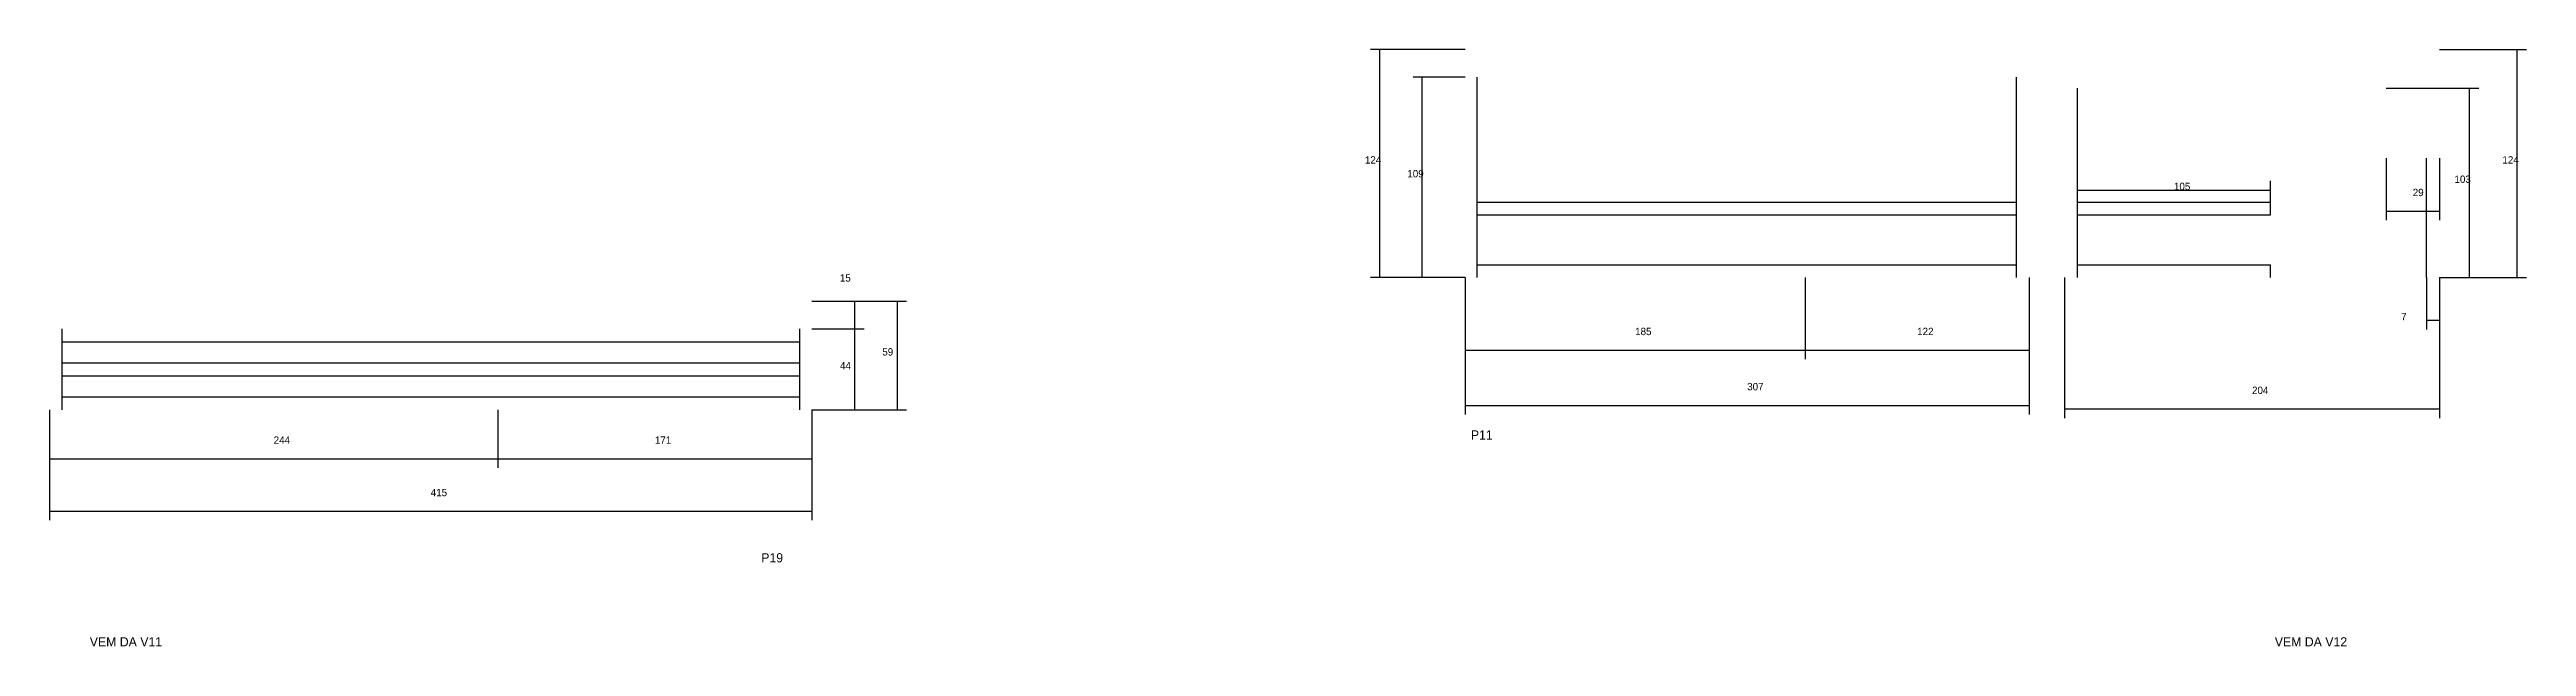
# Model space of a CAD drawing. Header units: metres. Extents: x 2181 to 8094, y 4120 to 4454.
# Drawn here: x 5145 to 6493, y 4129 to 4454 of the extents above; entities that cross this region are included whole.
import ezdxf

# ---------------------------------------------------------------- set-up
doc = ezdxf.new("R2010")
doc.units = ezdxf.units.M
for name, color, linetype in [('COTA', 4, 'Continuous'), ('Cota Seção (2x)', 4, 'Continuous'), ('NOMENCLATURA', 7, 'Continuous'), ('SARR_2.2x7', 40, 'Continuous'), ('Texto Seção', 7, 'Continuous')]:
    doc.layers.add(name, color=color, linetype=linetype)

msp = doc.modelspace()

# ---------------------------------------------------------------- texts
at = {"layer": 'COTA'}
for s, p in [('124', (5860.8, 4391.7)), ('109', (5883.9, 4384.2)), ('103', (6453.9, 4381.2)), ('15', (5575, 4327.5)), ('185', (6007.9, 4298.4)), ('122', (6161.4, 4298.4)), ('7', (6424.9, 4306.5)), ('59', (5598.1, 4287.3)), ('44', (5575.1, 4279.8)), ('307', (6068.9, 4268.4)), ('204', (6343.7, 4266.4)), ('244', (5266.8, 4239.3)), ('171', (5474.3, 4239.3)), ('415', (5352.3, 4210.8))]:
    msp.add_text(s, height=4, dxfattribs=at).set_placement(p)
at = {"layer": 'Cota Seção (2x)'}
for s, p in [('124', (6480, 4391.7)), ('105', (6301.2, 4377.3)), ('29', (6431.2, 4374))]:
    msp.add_text(s, height=4, dxfattribs=at).set_placement(p)
at = {"layer": 'NOMENCLATURA'}
for s, p in [('P11', (5918.5, 4241.6)), ('P19', (5532.2, 4174.8))]:
    msp.add_text(s, height=5, dxfattribs=at).set_placement(p)
at = {"layer": 'Texto Seção'}
for s, p in [('VEM DA V11', (5166.7, 4129.1)), ('VEM DA V12', (6356.1, 4129.1))]:
    msp.add_text(s, height=5, dxfattribs=at).set_placement(p)

# ---------------------------------------------------------------- linework, layer by layer
at = {"layer": 'COTA'}
for p, q in [((5915.4, 4453.7), (5863.9, 4453.7)), ((5868.9, 4329.7), (5868.9, 4453.7)), ((5915.4, 4438.7), (5887, 4438.7)), ((5892, 4329.7), (5892, 4438.7)), ((6416.7, 4432.7), (6467.1, 4432.7)), ((6462.1, 4329.7), (6462.1, 4432.7)), ((5915.4, 4329.7), (5863.9, 4329.7)), ((5915.4, 4329.7), (5887, 4329.7)), ((5915.4, 4329.7), (5915.4, 4285.3)), ((5915.4, 4329.7), (5915.4, 4255.2)), ((6100.4, 4329.7), (6100.4, 4285.3)), ((6100.4, 4329.7), (6100.4, 4285.3)), ((6222.4, 4329.7), (6222.4, 4285.3)), ((6222.4, 4329.7), (6222.4, 4255.2)), ((6241.7, 4329.7), (6241.7, 4253.3)), ((6438.7, 4329.7), (6438.7, 4301.5)), ((6445.7, 4329.7), (6445.7, 4253.3)), ((6445.7, 4329.7), (6467.1, 4329.7)), ((6445.7, 4329.7), (6445.7, 4301.5)), ((5559.8, 4316.8), (5588.2, 4316.8)), ((5559.8, 4316.8), (5611.3, 4316.8)), ((5583.2, 4301.8), (5583.2, 4316.8)), ((5606.3, 4257.8), (5606.3, 4316.8)), ((5559.8, 4301.8), (5588.2, 4301.8)), ((5559.8, 4301.8), (5588.2, 4301.8)), ((5583.2, 4257.8), (5583.2, 4301.8)), ((6438.7, 4306.5), (6445.7, 4306.5)), ((5915.4, 4290.3), (6100.4, 4290.3)), ((6100.4, 4290.3), (6222.4, 4290.3)), ((5144.8, 4257.8), (5144.8, 4226.2)), ((5144.8, 4257.8), (5144.8, 4197.7)), ((5388.8, 4257.8), (5388.8, 4226.2)), ((5388.8, 4257.8), (5388.8, 4226.2)), ((5559.8, 4257.8), (5559.8, 4226.2)), ((5559.8, 4257.8), (5559.8, 4197.7)), ((5559.8, 4257.8), (5588.2, 4257.8)), ((5559.8, 4257.8), (5611.3, 4257.8)), ((5915.4, 4260.2), (6222.4, 4260.2)), ((6241.7, 4258.3), (6445.7, 4258.3)), ((5144.8, 4231.2), (5388.8, 4231.2)), ((5388.8, 4231.2), (5559.8, 4231.2)), ((5144.8, 4202.7), (5559.8, 4202.7))]:
    msp.add_line(p, q, dxfattribs=at)
at = {"layer": 'Cota Seção (2x)'}
for p, q in [((6445.7, 4453.7), (6493.1, 4453.7)), ((6488.1, 4329.7), (6488.1, 4453.7)), ((6248.7, 4370.8), (6248.7, 4382.3)), ((6353.7, 4370.8), (6353.7, 4382.3)), ((6416.7, 4394.7), (6416.7, 4360.9)), ((6445.7, 4394.7), (6445.7, 4360.9)), ((6248.7, 4377.3), (6353.7, 4377.3)), ((6416.7, 4365.9), (6445.7, 4365.9)), ((6445.7, 4329.7), (6493.1, 4329.7))]:
    msp.add_line(p, q, dxfattribs=at)
at = {"layer": 'SARR_2.2x7'}
for p, q in [((5921.9, 4329.7), (5921.9, 4438.7)), ((6215.5, 4329.7), (6215.5, 4438.7)), ((6248.7, 4329.7), (6248.7, 4432.7)), ((6438.7, 4329.7), (6438.7, 4394.7)), ((5921.9, 4370.8), (6100.4, 4370.8)), ((6100.4, 4370.8), (6215.5, 4370.8)), ((6248.7, 4370.8), (6353.7, 4370.8)), ((6353.7, 4363.8), (6353.7, 4370.8)), ((5921.9, 4363.8), (6100.4, 4363.8)), ((6100.4, 4363.8), (6215.5, 4363.8)), ((6248.7, 4363.8), (6353.7, 4363.8)), ((5921.9, 4336.7), (6100.4, 4336.7)), ((6100.4, 4336.7), (6215.5, 4336.7)), ((6248.7, 4336.7), (6353.7, 4336.7)), ((6353.7, 4329.7), (6353.7, 4336.7)), ((5151.7, 4257.8), (5151.7, 4301.8)), ((5553.3, 4257.8), (5553.3, 4301.8)), ((5151.7, 4294.8), (5388.8, 4294.8)), ((5388.8, 4294.8), (5553.3, 4294.8)), ((5151.7, 4283.3), (5388.8, 4283.3)), ((5151.7, 4276.3), (5388.8, 4276.3)), ((5388.8, 4283.3), (5553.3, 4283.3)), ((5388.8, 4276.3), (5553.3, 4276.3)), ((5151.7, 4264.8), (5388.8, 4264.8)), ((5388.8, 4264.8), (5553.3, 4264.8))]:
    msp.add_line(p, q, dxfattribs=at)

msp.set_redraw_order([(e.dxf.handle, doc.entitydb.next_handle()) for e in msp.query("TEXT MTEXT ATTDEF DIMENSION ARC_DIMENSION")])  # texts and dimensions are drawn at this point

doc.saveas('drawing.dxf')
